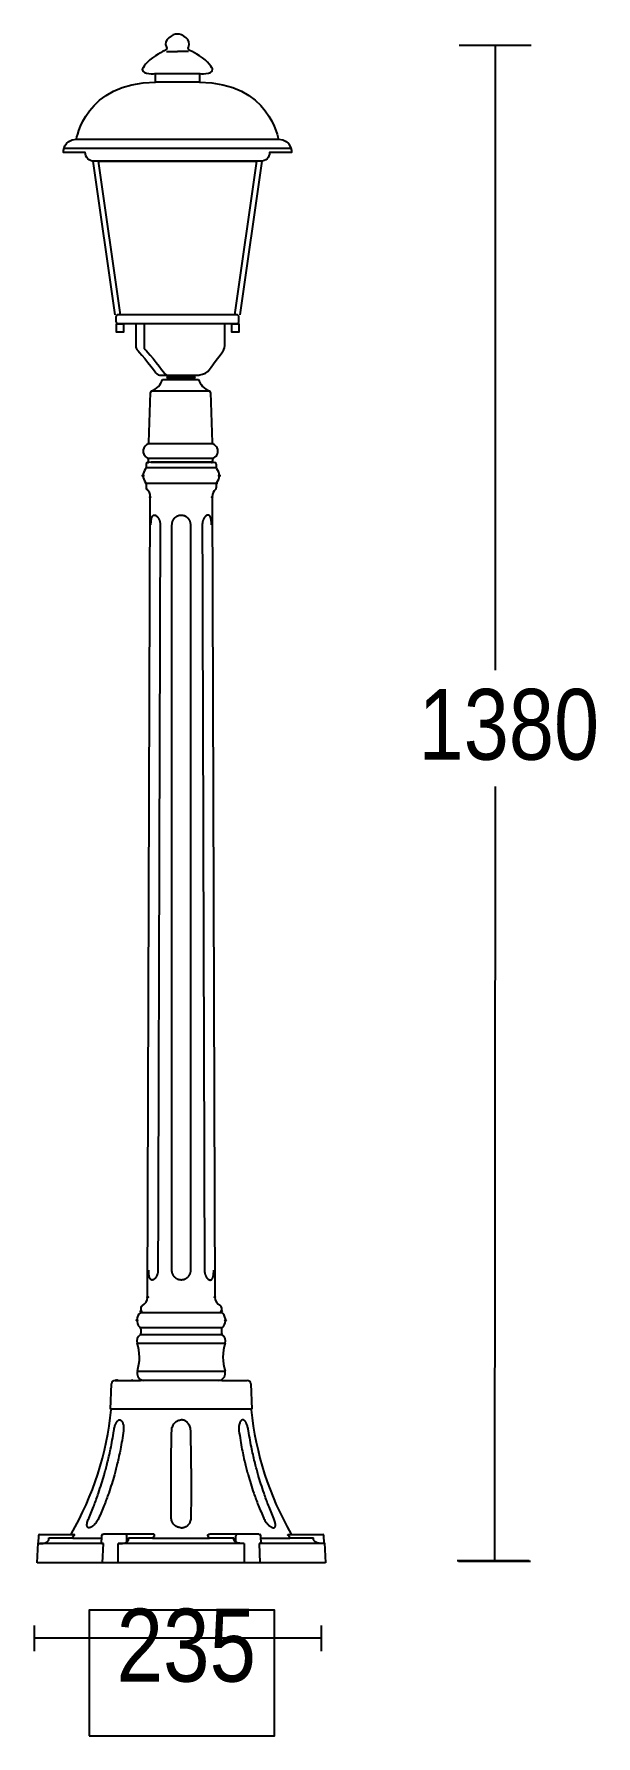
# Model space of a CAD drawing. Extents: x 1 to 127, y 0 to 382.
import ezdxf

# ---------------------------------------------------------------- set-up
doc = ezdxf.new("R2010")
doc.units = 0
doc.layers.add('LIVELLO_1', color=160, linetype='Continuous')
doc.styles.add('STD', font='txt')

# ---------------------------------------------------------------- blocks, each defined once
blk = doc.blocks.new('AI9-BLK1')
at = {"layer": 'LIVELLO_1', "color": 7}
for p, q in [((33.09, 188.52), (49.25, 188.52)), ((41.17, 188.52), (41.17, 48.16)), ((-32.61, 187.08), (-30.15, 187.08)), ((-27.68, 187.08), (-30.15, 187.08)), ((-55.76, 165.4), (-4.53, 165.4)), ((-52.81, 167.37), (-7.49, 167.37)), ((-44.14, 127.95), (-49.06, 162.44)), ((-11.23, 162.44), (-16.15, 127.95)), ((-33.49, 113.45), (-29.45, 113.45)), ((-26.1, 113.97), (-32.61, 113.97)), ((-26.26, 113.79), (-32.45, 113.79)), ((-30.57, 113.61), (-32.45, 113.79)), ((-30.57, 113.61), (-29.67, 113.61)), ((-29.67, 113.61), (-29.36, 113.61)), ((-29.45, 113.45), (-25.4, 113.45)), ((-29.36, 113.61), (-29.04, 113.61)), ((-29.04, 113.61), (-28.13, 113.61)), ((-28.13, 113.61), (-26.26, 113.79)), ((-36.54, 99.25), (-36.2, 110.47)), ((-29.45, 110.76), (-36.05, 110.76)), ((-22.84, 110.76), (-29.45, 110.76)), ((-22.7, 110.47), (-22.36, 99.25)), ((-29.45, 95.68), (-36.65, 95.68)), ((-29.45, 98.96), (-36.54, 98.96)), ((-22.35, 98.96), (-29.45, 98.96)), ((-22.25, 95.68), (-29.45, 95.68)), ((-37.19, 94.39), (-37.19, 93.6)), ((-21.42, 93.6), (-37.19, 93.6)), ((-36.04, 94.85), (-36.78, 94.79)), ((-36.65, 94.85), (-36.65, 95.41)), ((-36.14, 94.85), (-29.3, 94.85)), ((-22.56, 94.85), (-36.04, 94.85)), ((-29.3, 94.85), (-22.46, 94.85)), ((-22.56, 94.85), (-21.82, 94.79)), ((-22.25, 94.85), (-22.52, 94.85)), ((-22.25, 95.41), (-22.25, 94.85)), ((-21.42, 94.39), (-21.42, 93.6)), ((-37.19, 90.04), (-37.19, 89.06)), ((-21.42, 90.04), (-37.19, 90.04)), ((-21.42, 90.04), (-21.42, 89.06)), ((-36.84, -92.71), (-36.24, 87.08)), ((-22.36, 87.08), (-21.76, -92.71)), ((41.17, 21.97), (41.04, -152.09)), ((-38.33, -95.02), (-38.33, -95.91)), ((-20.27, -95.02), (-20.27, -95.91)), ((-20.14, -96.21), (-38.47, -96.21)), ((-39.18, -103.03), (-19.43, -103.03)), ((-20.08, -101.18), (-38.51, -101.18)), ((-20.14, -99.61), (-38.47, -99.61)), ((-38.33, -99.91), (-38.33, -100.84)), ((-20.27, -99.91), (-20.27, -100.84)), ((-39.14, -109.33), (-19.47, -109.33)), ((-45.14, -117.89), (-44.94, -112.21)), ((-44.13, -111.43), (-43.92, -111.43)), ((-43.92, -111.43), (-40.28, -111.43)), ((-40.28, -111.43), (-38.45, -111.43)), ((-20.15, -111.43), (-38.45, -111.43)), ((-20.15, -111.43), (-18.32, -111.43)), ((-18.32, -111.43), (-14.68, -111.43)), ((-14.68, -111.43), (-14.47, -111.43)), ((-13.67, -112.21), (-13.47, -117.89)), ((-29.3, -117.89), (-45.14, -117.89)), ((-13.47, -117.89), (-29.3, -117.89)), ((-61.67, -152.4), (-61.44, -147.94)), ((-61.33, -146.32), (-61.42, -147.94)), ((-61.06, -146.06), (-54.24, -146.06)), ((-46.77, -148.06), (-60.93, -148.06)), ((-59, -146.75), (-53.74, -146.75)), ((-54.24, -146.06), (-53.4, -146.06)), ((-53.65, -146.87), (-47.31, -146.87)), ((-47.2, -146.75), (-47.26, -147.76)), ((-47.18, -146.32), (-47.2, -146.75)), ((-46.97, -152.4), (-46.77, -148.06)), ((-35.73, -145.92), (-46.74, -145.92)), ((-29.3, -148.06), (-43.47, -148.06)), ((-43.47, -152.4), (-43.47, -148.06)), ((-41.59, -146.32), (-41.56, -147.76)), ((-41.1, -146.75), (-35.83, -146.75)), ((-35.64, -146.87), (-29.3, -146.87)), ((-29.3, -146.87), (-22.96, -146.87)), ((-15.14, -148.06), (-29.3, -148.06)), ((-11.86, -145.92), (-22.88, -145.92)), ((-22.77, -146.75), (-17.5, -146.75)), ((-17.05, -147.76), (-17.01, -146.32)), ((-15.14, -148.06), (-15.14, -152.4)), ((2.32, -148.06), (-11.83, -148.06)), ((-11.83, -148.06), (-11.64, -152.4)), ((-11.4, -146.75), (-11.43, -146.32)), ((-11.35, -147.76), (-11.4, -146.75)), ((-11.3, -146.87), (-4.95, -146.87)), ((-5.21, -146.06), (-4.36, -146.06)), ((-4.87, -146.75), (0.39, -146.75)), ((-4.36, -146.06), (2.46, -146.06)), ((2.81, -147.94), (2.73, -146.32)), ((2.83, -147.94), (3.07, -152.4)), ((-46.97, -152.4), (-61.67, -152.4)), ((-43.47, -152.4), (-46.97, -152.4)), ((-29.3, -152.4), (-43.47, -152.4)), ((-15.14, -152.4), (-29.3, -152.4)), ((-11.64, -152.4), (-15.14, -152.4)), ((3.07, -152.4), (-11.64, -152.4)), ((32.62, -151.88), (48.77, -151.88)), ((32.96, -152.05), (49.12, -152.05)), ((-62.33, -166.44), (-62.33, -172.22)), ((2.09, -166.44), (2.09, -172.22)), ((2.09, -169.33), (-62.33, -169.33))]:
    blk.add_line(p, q, dxfattribs=at)
for points in [[(-35.08, 182.15), (-25.22, 182.15), (-25.22, 180.18), (-35.08, 180.18)], [(-43.82, 125.94), (-42.26, 125.94), (-42.26, 124.03), (-43.82, 124.03)], [(-17.92, 125.94), (-16.36, 125.94), (-16.36, 124.03), (-17.92, 124.03)], [(-49.99, -191.29), (-8.39, -191.29), (-8.39, -163.06), (-49.99, -163.06)]]:
    blk.add_lwpolyline(points, close=True, dxfattribs=at)
blk.add_lwpolyline([(-42.96, 127.95), (-47.88, 162.44), (-12.41, 162.44), (-17.34, 127.95)], dxfattribs=at)
for centre, radius in [((-36.78, 94.79), 0.125), ((-36.25, 87), 0.124), ((-22.36, 87), 0.124), ((-21.76, -92.71), 0.126), ((-39.23, -97.91), 0.124), ((-38.33, -95.91), 0.125), ((-20.27, -95.91), 0.125), ((-19.37, -97.91), 0.125)]:
    blk.add_circle(centre, radius, dxfattribs=at)
for centre, major_axis, ratio in [((-37.87, 91.82), (0.006, -0.129), 0.978145), ((-22.46, 94.85), (0.125, 0), 0.971582), ((-20.74, 91.82), (0.004, -0.129), 0.964706), ((-37.18, 90.04), (0.124, 0), 0.950189), ((-21.42, 90.04), (0.124, 0), 0.949723), ((-36.84, -92.71), (0.001, -0.125), 0.964263), ((-43.92, -111.43), (0.125, 0), 0.94885), ((-43.63, -111.43), (0.125, 0), 0.942708), ((-43.58, -111.43), (0.123, 0), 0.962838), ((-40.29, -111.43), (0.124, 0), 0.949511)]:
    blk.add_ellipse(centre, major_axis=major_axis, ratio=ratio, dxfattribs=at)
for points, knots in [([(-25.22, 182.15), (-25.22, 182.15), (-22.26, 181.74), (-22.26, 183.13), (-22.26, 183.13), (-23.25, 185.1), (-25.22, 186.09), (-26.86, 187.26), (-28.01, 187.42), (-27.68, 188.06), (-26.8, 189.82), (-29.17, 191.02), (-30.15, 191.02), (-31.13, 191.02), (-33.49, 189.82), (-32.61, 188.06), (-32.3, 187.42), (-33.44, 187.26), (-35.08, 186.09), (-37.04, 185.1), (-38.03, 183.13), (-38.03, 183.13), (-38.03, 181.74), (-35.08, 182.15), (-35.08, 182.15)], [0, 0, 0, 0, 1, 1, 1, 2, 2, 2, 3, 3, 3, 4, 4, 4, 5, 5, 5, 6, 6, 6, 7, 7, 7, 8, 8, 8, 8]), ([(-25.22, 180.18), (-9.46, 180.18), (-7.49, 167.37), (-7.49, 167.37), (-4.53, 167.37), (-4.53, 164.41), (-4.53, 164.41), (-4.53, 164.41), (-9.46, 164.41), (-9.46, 164.41), (-9.46, 163.32), (-10.34, 162.44), (-11.43, 162.44), (-11.43, 162.44), (-48.87, 162.44), (-48.87, 162.44), (-49.96, 162.44), (-50.84, 163.32), (-50.84, 164.41), (-50.84, 164.41), (-55.76, 164.41), (-55.76, 164.41), (-55.76, 164.41), (-55.76, 167.37), (-52.81, 167.37), (-52.81, 167.37), (-50.84, 180.18), (-35.08, 180.18)], [0, 0, 0, 0, 1, 1, 1, 2, 2, 2, 3, 3, 3, 4, 4, 4, 5, 5, 5, 6, 6, 6, 7, 7, 7, 8, 8, 8, 9, 9, 9, 9]), ([(-43.45, 127.95), (-43.45, 127.95), (-16.85, 127.95), (-16.85, 127.95), (-16.57, 127.95), (-16.36, 127.73), (-16.36, 127.46), (-16.36, 127.46), (-16.36, 126.47), (-16.36, 126.47), (-16.36, 126.2), (-16.57, 125.98), (-16.85, 125.98), (-16.85, 125.98), (-43.45, 125.98), (-43.45, 125.98), (-43.72, 125.98), (-43.95, 126.2), (-43.95, 126.47), (-43.95, 126.47), (-43.95, 127.46), (-43.95, 127.46), (-43.95, 127.73), (-43.72, 127.95), (-43.45, 127.95)], [0, 0, 0, 0, 1, 1, 1, 2, 2, 2, 3, 3, 3, 4, 4, 4, 5, 5, 5, 6, 6, 6, 7, 7, 7, 8, 8, 8, 8]), ([(-39.5, 125.67), (-39.5, 125.67), (-39.5, 120.77), (-39.5, 120.77), (-39.5, 120.77), (-39.5, 120.24), (-38.97, 119.84), (-38.44, 119.44), (-35, 114.94), (-35, 114.94), (-35, 114.94), (-34.6, 114.41), (-34.2, 114.41), (-34.2, 114.41), (-25.33, 114.41), (-25.33, 114.41), (-25.33, 114.41), (-23.88, 114.68), (-23.34, 115.21), (-22.81, 115.74), (-19.9, 119.84), (-19.9, 119.84), (-19.9, 119.84), (-19.5, 120.37), (-19.5, 121.03), (-19.5, 121.03), (-19.5, 125.8), (-19.5, 125.8)], [0, 0, 0, 0, 1, 1, 1, 2, 2, 2, 3, 3, 3, 4, 4, 4, 5, 5, 5, 6, 6, 6, 7, 7, 7, 8, 8, 8, 9, 9, 9, 9]), ([(-37.65, 125.67), (-37.65, 125.67), (-37.65, 120.77), (-37.65, 120.77), (-37.65, 120.77), (-37.65, 120.24), (-37.12, 119.84), (-36.59, 119.44), (-33.15, 114.94), (-33.15, 114.94), (-33.15, 114.94), (-32.88, 114.41), (-32.35, 114.41), (-32.35, 114.41), (-25.33, 114.41), (-25.33, 114.41), (-25.33, 114.41), (-23.88, 114.68), (-23.34, 115.21), (-22.81, 115.74), (-19.9, 119.84), (-19.9, 119.84), (-19.9, 119.84), (-19.5, 120.37), (-19.5, 121.03), (-19.5, 121.03), (-19.5, 125.8), (-19.5, 125.8)], [0, 0, 0, 0, 1, 1, 1, 2, 2, 2, 3, 3, 3, 4, 4, 4, 5, 5, 5, 6, 6, 6, 7, 7, 7, 8, 8, 8, 9, 9, 9, 9]), ([(-29.67, 113.61), (-29.67, 113.61), (-29.67, 113.61), (-29.67, 113.61), (-29.67, 113.61), (-29.67, 113.61), (-29.67, 113.61), (-29.67, 113.61), (-29.67, 113.62), (-29.67, 113.62), (-29.67, 113.62), (-29.67, 113.62), (-29.67, 113.61)], [0, 0, 0, 0, 1, 1, 1, 2, 2, 2, 3, 3, 3, 4, 4, 4, 4]), ([(-29.35, 113.61), (-29.35, 113.61), (-29.35, 113.61), (-29.36, 113.61), (-29.36, 113.61), (-29.36, 113.61), (-29.36, 113.61), (-29.36, 113.61), (-29.36, 113.62), (-29.36, 113.62), (-29.35, 113.62), (-29.35, 113.62), (-29.35, 113.61)], [0, 0, 0, 0, 1, 1, 1, 2, 2, 2, 3, 3, 3, 4, 4, 4, 4]), ([(-36.79, 98.88), (-37.65, 98.53), (-38.07, 97.53), (-37.72, 96.66), (-37.55, 96.27), (-37.26, 95.96), (-36.88, 95.77)], [0, 0, 0, 0, 1, 1, 1, 2, 2, 2, 2]), ([(-22.02, 95.77), (-21.17, 96.18), (-20.81, 97.2), (-21.22, 98.04), (-21.4, 98.42), (-21.72, 98.72), (-22.11, 98.88)], [0, 0, 0, 0, 1, 1, 1, 2, 2, 2, 2]), ([(-36.1, 80.76), (-36.1, 80.84), (-36.09, 80.93), (-36.09, 81.01), (-36.09, 81.09), (-36.09, 81.16), (-36.08, 81.23), (-36.08, 81.29), (-36.08, 81.34), (-36.08, 81.41), (-36.07, 81.46), (-36.07, 81.52), (-36.06, 81.57), (-36.06, 81.61), (-36.05, 81.64), (-36.05, 81.69), (-36.04, 81.72), (-36.04, 81.76), (-36.04, 81.8), (-36.03, 81.83), (-36.02, 81.87), (-36.02, 81.9), (-36.01, 81.94), (-36, 81.98), (-36, 82.02), (-35.99, 82.05), (-35.98, 82.09), (-35.98, 82.13), (-35.97, 82.16), (-35.96, 82.19), (-35.95, 82.23), (-35.94, 82.25), (-35.94, 82.29), (-35.93, 82.32), (-35.92, 82.36), (-35.91, 82.38), (-35.9, 82.41), (-35.89, 82.44), (-35.88, 82.47), (-35.87, 82.49), (-35.86, 82.52), (-35.85, 82.55), (-35.83, 82.57), (-35.83, 82.6), (-35.81, 82.61), (-35.81, 82.63), (-35.79, 82.66), (-35.78, 82.68), (-35.76, 82.7), (-35.75, 82.71), (-35.74, 82.73), (-35.73, 82.75), (-35.71, 82.77), (-35.7, 82.79), (-35.69, 82.8), (-35.68, 82.81), (-35.66, 82.82), (-35.64, 82.84), (-35.64, 82.85), (-35.62, 82.86), (-35.61, 82.87), (-35.59, 82.89), (-35.58, 82.89), (-35.56, 82.9), (-35.54, 82.91), (-35.53, 82.92), (-35.52, 82.92), (-35.5, 82.93), (-35.49, 82.94), (-35.47, 82.94), (-35.45, 82.95), (-35.44, 82.95), (-35.42, 82.95), (-35.41, 82.96), (-35.39, 82.96), (-35.37, 82.96), (-35.35, 82.96), (-35.33, 82.96), (-35.32, 82.96), (-35.31, 82.96), (-35.29, 82.96), (-35.27, 82.96), (-35.25, 82.96), (-35.24, 82.96), (-35.22, 82.95), (-35.2, 82.95), (-35.18, 82.95), (-35.17, 82.94), (-35.15, 82.94), (-35.13, 82.93), (-35.12, 82.92), (-35.09, 82.92), (-35.08, 82.91), (-35.06, 82.9), (-35.04, 82.89), (-35.02, 82.88), (-35, 82.87), (-34.98, 82.86), (-34.97, 82.85), (-34.95, 82.84), (-34.92, 82.82), (-34.91, 82.81), (-34.89, 82.8), (-34.87, 82.79), (-34.85, 82.77), (-34.83, 82.75), (-34.81, 82.73), (-34.79, 82.71), (-34.77, 82.7), (-34.75, 82.68), (-34.73, 82.66), (-34.7, 82.63), (-34.69, 82.62), (-34.67, 82.6), (-34.65, 82.57), (-34.62, 82.55), (-34.6, 82.52), (-34.58, 82.49), (-34.56, 82.47), (-34.54, 82.44), (-34.52, 82.41), (-34.5, 82.39), (-34.48, 82.36), (-34.46, 82.33), (-34.44, 82.3), (-34.42, 82.26), (-34.41, 82.23), (-34.38, 82.19), (-34.37, 82.16), (-34.35, 82.13), (-34.33, 82.09), (-34.31, 82.06), (-34.3, 82.02), (-34.28, 81.99), (-34.26, 81.94), (-34.24, 81.91), (-34.23, 81.88), (-34.22, 81.84), (-34.21, 81.8), (-34.19, 81.76), (-34.18, 81.72), (-34.17, 81.69), (-34.15, 81.64), (-34.14, 81.61), (-34.13, 81.57), (-34.12, 81.52), (-34.11, 81.46), (-34.09, 81.41), (-34.08, 81.34), (-34.07, 81.29), (-34.06, 81.23), (-34.05, 81.16), (-34.04, 81.09), (-34.04, 81.01), (-34.03, 80.93), (-34.03, 80.85), (-34.03, 80.76)], [0, 0, 0, 0, 1, 1, 1, 2, 2, 2, 3, 3, 3, 4, 4, 4, 5, 5, 5, 6, 6, 6, 7, 7, 7, 8, 8, 8, 9, 9, 9, 10, 10, 10, 11, 11, 11, 12, 12, 12, 13, 13, 13, 14, 14, 14, 15, 15, 15, 16, 16, 16, 17, 17, 17, 18, 18, 18, 19, 19, 19, 20, 20, 20, 21, 21, 21, 22, 22, 22, 23, 23, 23, 24, 24, 24, 25, 25, 25, 26, 26, 26, 27, 27, 27, 28, 28, 28, 29, 29, 29, 30, 30, 30, 31, 31, 31, 32, 32, 32, 33, 33, 33, 34, 34, 34, 35, 35, 35, 36, 36, 36, 37, 37, 37, 38, 38, 38, 39, 39, 39, 40, 40, 40, 41, 41, 41, 42, 42, 42, 43, 43, 43, 44, 44, 44, 45, 45, 45, 46, 46, 46, 47, 47, 47, 48, 48, 48, 49, 49, 49, 50, 50, 50, 51, 51, 51, 52, 52, 52, 52]), ([(-34.03, 80.76), (-34.11, 52.86), (-34.19, 24.96), (-34.28, -2.95), (-34.36, -30.86), (-34.44, -58.76), (-34.53, -86.67)], [0, 0, 0, 0, 1, 1, 1, 2, 2, 2, 2]), ([(-31.38, -86.67), (-31.38, -58.76), (-31.38, -30.86), (-31.37, -2.95), (-31.37, 24.96), (-31.37, 52.86), (-31.37, 80.76)], [0, 0, 0, 0, 1, 1, 1, 2, 2, 2, 2]), ([(-31.37, 80.76), (-31.37, 80.84), (-31.37, 80.92), (-31.36, 80.99), (-31.35, 81.07), (-31.34, 81.13), (-31.33, 81.21), (-31.32, 81.26), (-31.31, 81.31), (-31.29, 81.37), (-31.28, 81.42), (-31.26, 81.47), (-31.25, 81.52), (-31.23, 81.56), (-31.22, 81.59), (-31.21, 81.63), (-31.19, 81.67), (-31.18, 81.7), (-31.16, 81.74), (-31.14, 81.77), (-31.13, 81.81), (-31.11, 81.85), (-31.09, 81.88), (-31.07, 81.91), (-31.05, 81.95), (-31.03, 81.99), (-31.01, 82.02), (-30.98, 82.05), (-30.96, 82.09), (-30.94, 82.12), (-30.92, 82.15), (-30.89, 82.18), (-30.86, 82.22), (-30.85, 82.24), (-30.81, 82.28), (-30.79, 82.3), (-30.76, 82.33), (-30.73, 82.36), (-30.7, 82.39), (-30.68, 82.42), (-30.65, 82.44), (-30.62, 82.47), (-30.59, 82.49), (-30.56, 82.52), (-30.54, 82.54), (-30.5, 82.56), (-30.47, 82.59), (-30.44, 82.61), (-30.41, 82.63), (-30.38, 82.65), (-30.35, 82.67), (-30.32, 82.69), (-30.29, 82.7), (-30.26, 82.72), (-30.23, 82.74), (-30.2, 82.75), (-30.17, 82.77), (-30.14, 82.79), (-30.11, 82.79), (-30.08, 82.81), (-30.05, 82.82), (-30.02, 82.83), (-29.99, 82.84), (-29.96, 82.85), (-29.94, 82.86), (-29.91, 82.87), (-29.88, 82.88), (-29.84, 82.89), (-29.8, 82.9), (-29.76, 82.91), (-29.72, 82.92), (-29.68, 82.93), (-29.63, 82.94), (-29.58, 82.95), (-29.53, 82.95), (-29.48, 82.96), (-29.41, 82.96), (-29.36, 82.96), (-29.3, 82.96)], [0, 0, 0, 0, 1, 1, 1, 2, 2, 2, 3, 3, 3, 4, 4, 4, 5, 5, 5, 6, 6, 6, 7, 7, 7, 8, 8, 8, 9, 9, 9, 10, 10, 10, 11, 11, 11, 12, 12, 12, 13, 13, 13, 14, 14, 14, 15, 15, 15, 16, 16, 16, 17, 17, 17, 18, 18, 18, 19, 19, 19, 20, 20, 20, 21, 21, 21, 22, 22, 22, 23, 23, 23, 24, 24, 24, 25, 25, 25, 26, 26, 26, 26]), ([(-29.3, 82.96), (-29.25, 82.96), (-29.19, 82.96), (-29.13, 82.96), (-29.07, 82.95), (-29.03, 82.95), (-28.97, 82.94), (-28.93, 82.93), (-28.89, 82.92), (-28.85, 82.91), (-28.81, 82.9), (-28.77, 82.89), (-28.73, 82.88), (-28.7, 82.87), (-28.67, 82.86), (-28.64, 82.85), (-28.61, 82.84), (-28.58, 82.83), (-28.56, 82.82), (-28.53, 82.81), (-28.5, 82.79), (-28.47, 82.79), (-28.43, 82.77), (-28.41, 82.76), (-28.38, 82.74), (-28.34, 82.72), (-28.31, 82.7), (-28.28, 82.69), (-28.25, 82.67), (-28.22, 82.65), (-28.19, 82.63), (-28.16, 82.61), (-28.13, 82.59), (-28.1, 82.56), (-28.07, 82.54), (-28.05, 82.52), (-28.02, 82.49), (-27.98, 82.47), (-27.95, 82.44), (-27.93, 82.42), (-27.9, 82.39), (-27.87, 82.36), (-27.84, 82.33), (-27.81, 82.31), (-27.79, 82.28), (-27.77, 82.24), (-27.74, 82.22), (-27.72, 82.19), (-27.69, 82.15), (-27.67, 82.12), (-27.64, 82.09), (-27.62, 82.05), (-27.59, 82.02), (-27.58, 81.99), (-27.56, 81.95), (-27.53, 81.92), (-27.52, 81.88), (-27.5, 81.85), (-27.48, 81.81), (-27.46, 81.77), (-27.44, 81.74), (-27.43, 81.7), (-27.41, 81.67), (-27.4, 81.63), (-27.38, 81.6), (-27.37, 81.56), (-27.36, 81.52), (-27.34, 81.47), (-27.32, 81.42), (-27.31, 81.37), (-27.3, 81.31), (-27.29, 81.26), (-27.28, 81.21), (-27.26, 81.13), (-27.25, 81.07), (-27.25, 80.99), (-27.23, 80.92), (-27.23, 80.84), (-27.23, 80.76)], [0, 0, 0, 0, 1, 1, 1, 2, 2, 2, 3, 3, 3, 4, 4, 4, 5, 5, 5, 6, 6, 6, 7, 7, 7, 8, 8, 8, 9, 9, 9, 10, 10, 10, 11, 11, 11, 12, 12, 12, 13, 13, 13, 14, 14, 14, 15, 15, 15, 16, 16, 16, 17, 17, 17, 18, 18, 18, 19, 19, 19, 20, 20, 20, 21, 21, 21, 22, 22, 22, 23, 23, 23, 24, 24, 24, 25, 25, 25, 26, 26, 26, 26]), ([(-27.23, 80.76), (-27.23, 52.86), (-27.23, 24.96), (-27.23, -2.95), (-27.23, -30.86), (-27.23, -58.76), (-27.23, -86.67)], [0, 0, 0, 0, 1, 1, 1, 2, 2, 2, 2]), ([(-22.51, 80.76), (-22.51, 80.84), (-22.51, 80.93), (-22.51, 81.01), (-22.51, 81.09), (-22.51, 81.16), (-22.52, 81.23), (-22.52, 81.29), (-22.53, 81.34), (-22.53, 81.41), (-22.54, 81.46), (-22.54, 81.52), (-22.54, 81.57), (-22.55, 81.61), (-22.55, 81.64), (-22.56, 81.69), (-22.56, 81.72), (-22.57, 81.76), (-22.57, 81.8), (-22.58, 81.83), (-22.58, 81.87), (-22.59, 81.9), (-22.59, 81.94), (-22.6, 81.98), (-22.61, 82.02), (-22.61, 82.05), (-22.62, 82.09), (-22.63, 82.13), (-22.64, 82.16), (-22.64, 82.19), (-22.65, 82.23), (-22.66, 82.26), (-22.67, 82.29), (-22.68, 82.32), (-22.69, 82.36), (-22.7, 82.38), (-22.71, 82.41), (-22.71, 82.44), (-22.73, 82.47), (-22.73, 82.49), (-22.75, 82.52), (-22.76, 82.55), (-22.77, 82.57), (-22.78, 82.6), (-22.79, 82.61), (-22.8, 82.63), (-22.81, 82.66), (-22.83, 82.68), (-22.84, 82.7), (-22.85, 82.71), (-22.87, 82.73), (-22.88, 82.75), (-22.89, 82.77), (-22.9, 82.79), (-22.92, 82.8), (-22.93, 82.81), (-22.94, 82.82), (-22.96, 82.84), (-22.97, 82.85), (-22.98, 82.86), (-23, 82.87), (-23.01, 82.89), (-23.03, 82.89), (-23.04, 82.9), (-23.06, 82.91), (-23.07, 82.92), (-23.09, 82.92), (-23.1, 82.93), (-23.12, 82.94), (-23.13, 82.94), (-23.15, 82.95), (-23.17, 82.95), (-23.18, 82.95), (-23.2, 82.96), (-23.21, 82.96), (-23.23, 82.96), (-23.25, 82.96), (-23.26, 82.96), (-23.28, 82.96), (-23.3, 82.96), (-23.32, 82.96), (-23.33, 82.96), (-23.35, 82.96), (-23.36, 82.96), (-23.38, 82.95), (-23.4, 82.95), (-23.42, 82.95), (-23.44, 82.94), (-23.46, 82.94), (-23.47, 82.93), (-23.49, 82.92), (-23.51, 82.92), (-23.53, 82.91), (-23.55, 82.9), (-23.57, 82.89), (-23.59, 82.88), (-23.6, 82.87), (-23.62, 82.86), (-23.64, 82.85), (-23.67, 82.84), (-23.68, 82.82), (-23.7, 82.81), (-23.72, 82.8), (-23.74, 82.79), (-23.76, 82.77), (-23.78, 82.75), (-23.8, 82.73), (-23.82, 82.71), (-23.84, 82.7), (-23.86, 82.68), (-23.88, 82.66), (-23.9, 82.63), (-23.92, 82.62), (-23.94, 82.6), (-23.96, 82.57), (-23.98, 82.55), (-24.01, 82.52), (-24.02, 82.49), (-24.05, 82.47), (-24.07, 82.44), (-24.08, 82.41), (-24.11, 82.38), (-24.12, 82.36), (-24.15, 82.32), (-24.16, 82.29), (-24.19, 82.26), (-24.2, 82.23), (-24.22, 82.19), (-24.24, 82.16), (-24.26, 82.13), (-24.28, 82.09), (-24.29, 82.05), (-24.31, 82.02), (-24.33, 81.98), (-24.34, 81.94), (-24.36, 81.9), (-24.38, 81.87), (-24.39, 81.83), (-24.4, 81.8), (-24.41, 81.76), (-24.43, 81.72), (-24.44, 81.69), (-24.45, 81.64), (-24.46, 81.61), (-24.48, 81.57), (-24.49, 81.52), (-24.5, 81.46), (-24.51, 81.41), (-24.52, 81.34), (-24.53, 81.29), (-24.55, 81.23), (-24.55, 81.16), (-24.56, 81.09), (-24.57, 81.01), (-24.58, 80.93), (-24.58, 80.85), (-24.58, 80.76)], [0, 0, 0, 0, 1, 1, 1, 2, 2, 2, 3, 3, 3, 4, 4, 4, 5, 5, 5, 6, 6, 6, 7, 7, 7, 8, 8, 8, 9, 9, 9, 10, 10, 10, 11, 11, 11, 12, 12, 12, 13, 13, 13, 14, 14, 14, 15, 15, 15, 16, 16, 16, 17, 17, 17, 18, 18, 18, 19, 19, 19, 20, 20, 20, 21, 21, 21, 22, 22, 22, 23, 23, 23, 24, 24, 24, 25, 25, 25, 26, 26, 26, 27, 27, 27, 28, 28, 28, 29, 29, 29, 30, 30, 30, 31, 31, 31, 32, 32, 32, 33, 33, 33, 34, 34, 34, 35, 35, 35, 36, 36, 36, 37, 37, 37, 38, 38, 38, 39, 39, 39, 40, 40, 40, 41, 41, 41, 42, 42, 42, 43, 43, 43, 44, 44, 44, 45, 45, 45, 46, 46, 46, 47, 47, 47, 48, 48, 48, 49, 49, 49, 50, 50, 50, 51, 51, 51, 52, 52, 52, 52]), ([(-24.58, 80.76), (-24.5, 52.86), (-24.41, 24.96), (-24.33, -2.95), (-24.24, -30.86), (-24.16, -58.76), (-24.08, -86.67)], [0, 0, 0, 0, 1, 1, 1, 2, 2, 2, 2]), ([(-34.53, -86.67), (-34.53, -86.75), (-34.53, -86.83), (-34.53, -86.91), (-34.54, -86.99), (-34.55, -87.06), (-34.56, -87.14), (-34.57, -87.19), (-34.58, -87.25), (-34.6, -87.31), (-34.6, -87.36), (-34.62, -87.42), (-34.63, -87.47), (-34.64, -87.51), (-34.66, -87.55), (-34.67, -87.59), (-34.68, -87.63), (-34.69, -87.66), (-34.7, -87.7), (-34.72, -87.74), (-34.73, -87.78), (-34.75, -87.81), (-34.76, -87.85), (-34.78, -87.89), (-34.79, -87.93), (-34.81, -87.96), (-34.83, -87.99), (-34.85, -88.03), (-34.87, -88.06), (-34.88, -88.1), (-34.9, -88.13), (-34.92, -88.16), (-34.94, -88.19), (-34.95, -88.22), (-34.98, -88.25), (-34.99, -88.28), (-35.02, -88.31), (-35.03, -88.34), (-35.05, -88.36), (-35.07, -88.38), (-35.09, -88.41), (-35.11, -88.44), (-35.13, -88.46), (-35.15, -88.48), (-35.17, -88.51), (-35.19, -88.52), (-35.21, -88.55), (-35.23, -88.57), (-35.25, -88.59), (-35.27, -88.61), (-35.29, -88.62), (-35.31, -88.64), (-35.33, -88.66), (-35.35, -88.68), (-35.37, -88.69), (-35.38, -88.7), (-35.41, -88.71), (-35.42, -88.73), (-35.45, -88.74), (-35.46, -88.75), (-35.49, -88.76), (-35.5, -88.77), (-35.52, -88.79), (-35.54, -88.8), (-35.56, -88.81), (-35.58, -88.81), (-35.6, -88.82), (-35.61, -88.83), (-35.63, -88.84), (-35.65, -88.84), (-35.67, -88.84), (-35.68, -88.85), (-35.71, -88.85), (-35.72, -88.86), (-35.74, -88.86), (-35.76, -88.87), (-35.78, -88.87), (-35.79, -88.87), (-35.81, -88.87), (-35.81, -88.87), (-35.86, -88.87), (-35.86, -88.87), (-35.87, -88.87), (-35.89, -88.87), (-35.91, -88.86), (-35.93, -88.86), (-35.94, -88.85), (-35.96, -88.85), (-35.97, -88.84), (-35.99, -88.84), (-36, -88.83), (-36.02, -88.82), (-36.04, -88.81), (-36.05, -88.81), (-36.07, -88.8), (-36.08, -88.79), (-36.1, -88.78), (-36.11, -88.76), (-36.13, -88.75), (-36.14, -88.74), (-36.16, -88.73), (-36.17, -88.72), (-36.18, -88.71), (-36.2, -88.69), (-36.21, -88.68), (-36.22, -88.66), (-36.23, -88.64), (-36.25, -88.62), (-36.26, -88.61), (-36.28, -88.58), (-36.29, -88.56), (-36.29, -88.55), (-36.31, -88.52), (-36.32, -88.5), (-36.33, -88.48), (-36.35, -88.45), (-36.36, -88.43), (-36.37, -88.41), (-36.38, -88.38), (-36.39, -88.35), (-36.4, -88.32), (-36.41, -88.29), (-36.42, -88.26), (-36.43, -88.23), (-36.44, -88.2), (-36.45, -88.17), (-36.46, -88.14), (-36.47, -88.11), (-36.48, -88.07), (-36.48, -88.04), (-36.49, -88), (-36.5, -87.97), (-36.5, -87.93), (-36.51, -87.89), (-36.52, -87.85), (-36.52, -87.81), (-36.52, -87.78), (-36.54, -87.75), (-36.54, -87.71), (-36.54, -87.67), (-36.55, -87.63), (-36.56, -87.6), (-36.56, -87.56), (-36.56, -87.52), (-36.56, -87.48), (-36.57, -87.43), (-36.58, -87.37), (-36.58, -87.32), (-36.58, -87.26), (-36.59, -87.2), (-36.59, -87.15), (-36.59, -87.07), (-36.6, -86.99), (-36.6, -86.91), (-36.6, -86.91), (-36.6, -86.67), (-36.6, -86.67)], [0, 0, 0, 0, 1, 1, 1, 2, 2, 2, 3, 3, 3, 4, 4, 4, 5, 5, 5, 6, 6, 6, 7, 7, 7, 8, 8, 8, 9, 9, 9, 10, 10, 10, 11, 11, 11, 12, 12, 12, 13, 13, 13, 14, 14, 14, 15, 15, 15, 16, 16, 16, 17, 17, 17, 18, 18, 18, 19, 19, 19, 20, 20, 20, 21, 21, 21, 22, 22, 22, 23, 23, 23, 24, 24, 24, 25, 25, 25, 26, 26, 26, 27, 27, 27, 28, 28, 28, 29, 29, 29, 30, 30, 30, 31, 31, 31, 32, 32, 32, 33, 33, 33, 34, 34, 34, 35, 35, 35, 36, 36, 36, 37, 37, 37, 38, 38, 38, 39, 39, 39, 40, 40, 40, 41, 41, 41, 42, 42, 42, 43, 43, 43, 44, 44, 44, 45, 45, 45, 46, 46, 46, 47, 47, 47, 48, 48, 48, 49, 49, 49, 50, 50, 50, 51, 51, 51, 52, 52, 52, 52]), ([(-29.3, -88.87), (-29.36, -88.87), (-29.43, -88.87), (-29.49, -88.86), (-29.55, -88.85), (-29.6, -88.84), (-29.66, -88.84), (-29.7, -88.83), (-29.74, -88.82), (-29.79, -88.81), (-29.84, -88.8), (-29.88, -88.78), (-29.92, -88.76), (-29.95, -88.76), (-29.98, -88.75), (-30.01, -88.74), (-30.05, -88.73), (-30.08, -88.71), (-30.11, -88.7), (-30.14, -88.68), (-30.17, -88.67), (-30.2, -88.65), (-30.23, -88.64), (-30.27, -88.62), (-30.3, -88.6), (-30.33, -88.58), (-30.37, -88.56), (-30.4, -88.54), (-30.43, -88.52), (-30.46, -88.5), (-30.49, -88.47), (-30.53, -88.45), (-30.56, -88.43), (-30.59, -88.4), (-30.62, -88.37), (-30.65, -88.35), (-30.68, -88.31), (-30.71, -88.29), (-30.74, -88.26), (-30.77, -88.23), (-30.8, -88.2), (-30.83, -88.17), (-30.86, -88.13), (-30.89, -88.1), (-30.91, -88.07), (-30.94, -88.03), (-30.96, -87.99), (-30.99, -87.96), (-31.01, -87.93), (-31.04, -87.89), (-31.06, -87.85), (-31.08, -87.81), (-31.1, -87.78), (-31.12, -87.74), (-31.14, -87.7), (-31.16, -87.66), (-31.18, -87.63), (-31.19, -87.59), (-31.21, -87.55), (-31.23, -87.51), (-31.24, -87.47), (-31.26, -87.42), (-31.27, -87.36), (-31.29, -87.31), (-31.31, -87.25), (-31.32, -87.2), (-31.33, -87.14), (-31.35, -87.06), (-31.36, -86.99), (-31.37, -86.91), (-31.37, -86.83), (-31.38, -86.75), (-31.38, -86.67)], [0, 0, 0, 0, 1, 1, 1, 2, 2, 2, 3, 3, 3, 4, 4, 4, 5, 5, 5, 6, 6, 6, 7, 7, 7, 8, 8, 8, 9, 9, 9, 10, 10, 10, 11, 11, 11, 12, 12, 12, 13, 13, 13, 14, 14, 14, 15, 15, 15, 16, 16, 16, 17, 17, 17, 18, 18, 18, 19, 19, 19, 20, 20, 20, 21, 21, 21, 22, 22, 22, 23, 23, 23, 24, 24, 24, 24]), ([(-27.23, -86.67), (-27.23, -86.75), (-27.23, -86.83), (-27.23, -86.91), (-27.25, -86.99), (-27.25, -87.07), (-27.27, -87.14), (-27.29, -87.2), (-27.3, -87.25), (-27.32, -87.31), (-27.33, -87.36), (-27.35, -87.42), (-27.37, -87.47), (-27.38, -87.51), (-27.4, -87.55), (-27.42, -87.59), (-27.43, -87.63), (-27.45, -87.66), (-27.46, -87.7), (-27.49, -87.74), (-27.5, -87.78), (-27.52, -87.81), (-27.55, -87.85), (-27.57, -87.89), (-27.59, -87.93), (-27.62, -87.96), (-27.64, -87.99), (-27.67, -88.03), (-27.69, -88.07), (-27.72, -88.1), (-27.75, -88.13), (-27.78, -88.17), (-27.8, -88.2), (-27.83, -88.23), (-27.86, -88.26), (-27.89, -88.29), (-27.92, -88.32), (-27.95, -88.35), (-27.98, -88.38), (-28.02, -88.4), (-28.05, -88.43), (-28.08, -88.45), (-28.12, -88.47), (-28.14, -88.5), (-28.17, -88.52), (-28.21, -88.55), (-28.24, -88.56), (-28.28, -88.58), (-28.31, -88.6), (-28.34, -88.62), (-28.37, -88.64), (-28.41, -88.65), (-28.43, -88.67), (-28.47, -88.69), (-28.5, -88.7), (-28.53, -88.71), (-28.56, -88.73), (-28.59, -88.74), (-28.63, -88.75), (-28.65, -88.76), (-28.68, -88.76), (-28.73, -88.78), (-28.77, -88.8), (-28.81, -88.81), (-28.86, -88.82), (-28.9, -88.83), (-28.94, -88.84), (-29, -88.84), (-29.05, -88.85), (-29.11, -88.86), (-29.18, -88.87), (-29.24, -88.87), (-29.3, -88.87)], [0, 0, 0, 0, 1, 1, 1, 2, 2, 2, 3, 3, 3, 4, 4, 4, 5, 5, 5, 6, 6, 6, 7, 7, 7, 8, 8, 8, 9, 9, 9, 10, 10, 10, 11, 11, 11, 12, 12, 12, 13, 13, 13, 14, 14, 14, 15, 15, 15, 16, 16, 16, 17, 17, 17, 18, 18, 18, 19, 19, 19, 20, 20, 20, 21, 21, 21, 22, 22, 22, 23, 23, 23, 24, 24, 24, 24]), ([(-24.08, -86.67), (-24.08, -86.75), (-24.08, -86.83), (-24.07, -86.91), (-24.06, -86.99), (-24.05, -87.06), (-24.04, -87.14), (-24.03, -87.19), (-24.02, -87.25), (-24.01, -87.31), (-24, -87.36), (-23.98, -87.42), (-23.97, -87.47), (-23.96, -87.51), (-23.95, -87.55), (-23.94, -87.59), (-23.93, -87.63), (-23.91, -87.66), (-23.9, -87.7), (-23.89, -87.74), (-23.87, -87.78), (-23.86, -87.81), (-23.84, -87.85), (-23.82, -87.89), (-23.81, -87.93), (-23.79, -87.96), (-23.78, -87.99), (-23.76, -88.03), (-23.74, -88.06), (-23.72, -88.09), (-23.71, -88.13), (-23.69, -88.16), (-23.67, -88.19), (-23.65, -88.22), (-23.63, -88.24), (-23.61, -88.28), (-23.6, -88.31), (-23.57, -88.33), (-23.55, -88.36), (-23.53, -88.38), (-23.52, -88.41), (-23.49, -88.44), (-23.47, -88.46), (-23.46, -88.48), (-23.44, -88.5), (-23.42, -88.52), (-23.39, -88.55), (-23.38, -88.56), (-23.36, -88.58), (-23.34, -88.6), (-23.32, -88.62), (-23.3, -88.64), (-23.28, -88.65), (-23.26, -88.67), (-23.23, -88.69), (-23.22, -88.7), (-23.2, -88.71), (-23.18, -88.73), (-23.16, -88.74), (-23.14, -88.75), (-23.12, -88.76), (-23.1, -88.77), (-23.09, -88.79), (-23.07, -88.8), (-23.05, -88.81), (-23.03, -88.81), (-23.01, -88.82), (-22.99, -88.83), (-22.98, -88.84), (-22.96, -88.84), (-22.94, -88.84), (-22.92, -88.85), (-22.9, -88.85), (-22.88, -88.86), (-22.87, -88.86), (-22.85, -88.87), (-22.83, -88.87), (-22.81, -88.87), (-22.8, -88.87), (-22.8, -88.87), (-22.75, -88.87), (-22.75, -88.87), (-22.73, -88.87), (-22.71, -88.87), (-22.69, -88.86), (-22.68, -88.86), (-22.66, -88.85), (-22.64, -88.85), (-22.63, -88.84), (-22.61, -88.84), (-22.6, -88.83), (-22.58, -88.82), (-22.57, -88.82), (-22.55, -88.81), (-22.54, -88.8), (-22.52, -88.79), (-22.51, -88.78), (-22.49, -88.76), (-22.48, -88.75), (-22.46, -88.74), (-22.45, -88.73), (-22.44, -88.72), (-22.42, -88.71), (-22.41, -88.69), (-22.4, -88.68), (-22.39, -88.66), (-22.37, -88.64), (-22.35, -88.62), (-22.34, -88.61), (-22.33, -88.58), (-22.31, -88.56), (-22.31, -88.55), (-22.29, -88.52), (-22.29, -88.5), (-22.27, -88.48), (-22.26, -88.45), (-22.25, -88.43), (-22.24, -88.41), (-22.22, -88.38), (-22.21, -88.35), (-22.21, -88.32), (-22.19, -88.29), (-22.19, -88.26), (-22.18, -88.23), (-22.16, -88.2), (-22.15, -88.17), (-22.15, -88.14), (-22.14, -88.11), (-22.13, -88.07), (-22.12, -88.04), (-22.12, -88), (-22.11, -87.97), (-22.1, -87.93), (-22.09, -87.89), (-22.08, -87.85), (-22.08, -87.81), (-22.08, -87.78), (-22.07, -87.75), (-22.06, -87.71), (-22.06, -87.67), (-22.06, -87.63), (-22.05, -87.6), (-22.05, -87.56), (-22.04, -87.52), (-22.04, -87.48), (-22.03, -87.43), (-22.03, -87.37), (-22.02, -87.31), (-22.02, -87.26), (-22.02, -87.2), (-22.01, -87.15), (-22.01, -87.07), (-22.01, -86.99), (-22, -86.91), (-22, -86.83), (-22, -86.75), (-22, -86.67)], [0, 0, 0, 0, 1, 1, 1, 2, 2, 2, 3, 3, 3, 4, 4, 4, 5, 5, 5, 6, 6, 6, 7, 7, 7, 8, 8, 8, 9, 9, 9, 10, 10, 10, 11, 11, 11, 12, 12, 12, 13, 13, 13, 14, 14, 14, 15, 15, 15, 16, 16, 16, 17, 17, 17, 18, 18, 18, 19, 19, 19, 20, 20, 20, 21, 21, 21, 22, 22, 22, 23, 23, 23, 24, 24, 24, 25, 25, 25, 26, 26, 26, 27, 27, 27, 28, 28, 28, 29, 29, 29, 30, 30, 30, 31, 31, 31, 32, 32, 32, 33, 33, 33, 34, 34, 34, 35, 35, 35, 36, 36, 36, 37, 37, 37, 38, 38, 38, 39, 39, 39, 40, 40, 40, 41, 41, 41, 42, 42, 42, 43, 43, 43, 44, 44, 44, 45, 45, 45, 46, 46, 46, 47, 47, 47, 48, 48, 48, 49, 49, 49, 50, 50, 50, 51, 51, 51, 52, 52, 52, 52]), ([(-38.47, -96.21), (-39.41, -97.04), (-39.5, -98.48), (-38.66, -99.42), (-38.6, -99.48), (-38.54, -99.55), (-38.47, -99.61)], [0, 0, 0, 0, 1, 1, 1, 2, 2, 2, 2]), ([(-20.14, -99.61), (-19.2, -98.78), (-19.11, -97.33), (-19.95, -96.4), (-20, -96.33), (-20.07, -96.27), (-20.14, -96.21)], [0, 0, 0, 0, 1, 1, 1, 2, 2, 2, 2]), ([(-39.14, -109.33), (-39.4, -110.18), (-38.92, -111.09), (-38.07, -111.35), (-37.95, -111.39), (-37.82, -111.41), (-37.7, -111.43)], [0, 0, 0, 0, 1, 1, 1, 2, 2, 2, 2]), ([(-20.91, -111.43), (-20.01, -111.36), (-19.34, -110.59), (-19.4, -109.7), (-19.41, -109.57), (-19.43, -109.45), (-19.47, -109.33)], [0, 0, 0, 0, 1, 1, 1, 2, 2, 2, 2]), ([(-44.4, -122.71), (-44.38, -122.55), (-44.35, -122.4), (-44.32, -122.25), (-44.29, -122.1), (-44.25, -121.96), (-44.22, -121.82), (-44.18, -121.71), (-44.15, -121.6), (-44.11, -121.49), (-44.08, -121.39), (-44.04, -121.29), (-44, -121.19), (-43.97, -121.12), (-43.95, -121.06), (-43.91, -121), (-43.88, -120.93), (-43.85, -120.87), (-43.81, -120.81), (-43.78, -120.76), (-43.74, -120.71), (-43.71, -120.66), (-43.68, -120.62), (-43.65, -120.57), (-43.61, -120.53), (-43.57, -120.49), (-43.54, -120.46), (-43.51, -120.43), (-43.47, -120.4), (-43.44, -120.38), (-43.4, -120.35), (-43.36, -120.33), (-43.33, -120.32), (-43.3, -120.31), (-43.26, -120.3), (-43.22, -120.29), (-43.19, -120.28), (-43.15, -120.28), (-43.11, -120.28), (-43.08, -120.29), (-43.04, -120.29), (-43.01, -120.3), (-42.97, -120.31), (-42.93, -120.32), (-42.9, -120.34), (-42.86, -120.36), (-42.84, -120.39), (-42.8, -120.41), (-42.77, -120.44), (-42.73, -120.47), (-42.7, -120.51), (-42.67, -120.54), (-42.64, -120.58), (-42.61, -120.62), (-42.58, -120.67), (-42.55, -120.72), (-42.52, -120.77), (-42.5, -120.82), (-42.47, -120.87), (-42.45, -120.92), (-42.43, -120.97), (-42.39, -121.08), (-42.36, -121.19), (-42.33, -121.3), (-42.3, -121.41), (-42.28, -121.53), (-42.26, -121.64), (-42.24, -121.8), (-42.23, -121.98), (-42.23, -122.15), (-42.23, -122.34), (-42.25, -122.52), (-42.27, -122.71)], [0, 0, 0, 0, 1, 1, 1, 2, 2, 2, 3, 3, 3, 4, 4, 4, 5, 5, 5, 6, 6, 6, 7, 7, 7, 8, 8, 8, 9, 9, 9, 10, 10, 10, 11, 11, 11, 12, 12, 12, 13, 13, 13, 14, 14, 14, 15, 15, 15, 16, 16, 16, 17, 17, 17, 18, 18, 18, 19, 19, 19, 20, 20, 20, 21, 21, 21, 22, 22, 22, 23, 23, 23, 24, 24, 24, 24]), ([(-31.44, -122.71), (-31.42, -122.52), (-31.41, -122.33), (-31.37, -122.15), (-31.33, -121.98), (-31.28, -121.82), (-31.21, -121.66), (-31.16, -121.54), (-31.09, -121.43), (-31.03, -121.32), (-30.97, -121.22), (-30.9, -121.12), (-30.83, -121.03), (-30.78, -120.97), (-30.73, -120.92), (-30.68, -120.87), (-30.63, -120.82), (-30.57, -120.77), (-30.51, -120.72), (-30.44, -120.67), (-30.37, -120.62), (-30.29, -120.57), (-30.2, -120.52), (-30.12, -120.47), (-30.03, -120.43), (-29.92, -120.38), (-29.81, -120.34), (-29.69, -120.32), (-29.56, -120.3), (-29.43, -120.29), (-29.3, -120.28)], [0, 0, 0, 0, 1, 1, 1, 2, 2, 2, 3, 3, 3, 4, 4, 4, 5, 5, 5, 6, 6, 6, 7, 7, 7, 8, 8, 8, 9, 9, 9, 10, 10, 10, 10]), ([(-27.17, -122.71), (-27.18, -122.52), (-27.19, -122.33), (-27.23, -122.15), (-27.27, -121.98), (-27.32, -121.82), (-27.4, -121.66), (-27.45, -121.54), (-27.51, -121.43), (-27.57, -121.32), (-27.64, -121.22), (-27.71, -121.12), (-27.78, -121.03), (-27.83, -120.97), (-27.88, -120.92), (-27.92, -120.87), (-27.98, -120.82), (-28.04, -120.77), (-28.09, -120.72), (-28.16, -120.67), (-28.24, -120.62), (-28.32, -120.57), (-28.4, -120.52), (-28.49, -120.47), (-28.57, -120.43), (-28.68, -120.38), (-28.8, -120.34), (-28.91, -120.32), (-29.04, -120.3), (-29.17, -120.29), (-29.3, -120.28)], [0, 0, 0, 0, 1, 1, 1, 2, 2, 2, 3, 3, 3, 4, 4, 4, 5, 5, 5, 6, 6, 6, 7, 7, 7, 8, 8, 8, 9, 9, 9, 10, 10, 10, 10]), ([(-14.2, -122.71), (-14.23, -122.55), (-14.26, -122.4), (-14.28, -122.25), (-14.32, -122.1), (-14.35, -121.96), (-14.39, -121.82), (-14.42, -121.71), (-14.45, -121.6), (-14.49, -121.49), (-14.53, -121.39), (-14.57, -121.29), (-14.61, -121.19), (-14.63, -121.12), (-14.66, -121.06), (-14.69, -121), (-14.72, -120.93), (-14.76, -120.87), (-14.79, -120.81), (-14.82, -120.76), (-14.85, -120.71), (-14.89, -120.66), (-14.92, -120.62), (-14.96, -120.57), (-15, -120.53), (-15.03, -120.49), (-15.06, -120.46), (-15.1, -120.43), (-15.13, -120.4), (-15.17, -120.38), (-15.21, -120.35), (-15.24, -120.33), (-15.28, -120.32), (-15.31, -120.31), (-15.34, -120.3), (-15.38, -120.29), (-15.42, -120.28), (-15.45, -120.28), (-15.49, -120.28), (-15.53, -120.29), (-15.56, -120.29), (-15.6, -120.3), (-15.63, -120.31), (-15.67, -120.32), (-15.7, -120.34), (-15.74, -120.36), (-15.77, -120.39), (-15.8, -120.41), (-15.83, -120.44), (-15.87, -120.47), (-15.91, -120.51), (-15.94, -120.54), (-15.97, -120.58), (-15.99, -120.62), (-16.02, -120.67), (-16.06, -120.72), (-16.08, -120.77), (-16.11, -120.82), (-16.13, -120.87), (-16.15, -120.92), (-16.18, -120.97), (-16.21, -121.08), (-16.25, -121.19), (-16.28, -121.3), (-16.31, -121.41), (-16.32, -121.53), (-16.34, -121.64), (-16.37, -121.8), (-16.38, -121.98), (-16.38, -122.15), (-16.37, -122.34), (-16.35, -122.52), (-16.34, -122.71)], [0, 0, 0, 0, 1, 1, 1, 2, 2, 2, 3, 3, 3, 4, 4, 4, 5, 5, 5, 6, 6, 6, 7, 7, 7, 8, 8, 8, 9, 9, 9, 10, 10, 10, 11, 11, 11, 12, 12, 12, 13, 13, 13, 14, 14, 14, 15, 15, 15, 16, 16, 16, 17, 17, 17, 18, 18, 18, 19, 19, 19, 20, 20, 20, 21, 21, 21, 22, 22, 22, 23, 23, 23, 24, 24, 24, 24]), ([(-50.07, -142.4), (-49.66, -141.43), (-49.26, -140.46), (-48.87, -139.48), (-48.53, -138.59), (-48.2, -137.68), (-47.89, -136.77), (-47.66, -136.08), (-47.43, -135.38), (-47.21, -134.68), (-47, -134.02), (-46.8, -133.36), (-46.61, -132.69), (-46.48, -132.26), (-46.36, -131.83), (-46.25, -131.4), (-46.13, -130.97), (-46.02, -130.54), (-45.91, -130.1), (-45.78, -129.57), (-45.65, -129.05), (-45.52, -128.51), (-45.4, -127.96), (-45.27, -127.4), (-45.16, -126.84), (-45.02, -126.19), (-44.89, -125.53), (-44.77, -124.87), (-44.64, -124.15), (-44.52, -123.43), (-44.4, -122.71)], [0, 0, 0, 0, 1, 1, 1, 2, 2, 2, 3, 3, 3, 4, 4, 4, 5, 5, 5, 6, 6, 6, 7, 7, 7, 8, 8, 8, 9, 9, 9, 10, 10, 10, 10]), ([(-42.27, -122.71), (-42.37, -123.43), (-42.48, -124.16), (-42.59, -124.89), (-42.7, -125.55), (-42.82, -126.21), (-42.95, -126.88), (-43.06, -127.43), (-43.17, -127.98), (-43.29, -128.53), (-43.41, -129.06), (-43.53, -129.59), (-43.66, -130.11), (-43.76, -130.54), (-43.86, -130.96), (-43.97, -131.39), (-44.09, -131.81), (-44.2, -132.23), (-44.31, -132.64), (-44.51, -133.31), (-44.7, -133.98), (-44.9, -134.63), (-45.12, -135.33), (-45.35, -136.02), (-45.58, -136.71), (-45.9, -137.63), (-46.24, -138.55), (-46.6, -139.45), (-47, -140.44), (-47.42, -141.42), (-47.85, -142.4)], [0, 0, 0, 0, 1, 1, 1, 2, 2, 2, 3, 3, 3, 4, 4, 4, 5, 5, 5, 6, 6, 6, 7, 7, 7, 8, 8, 8, 9, 9, 9, 10, 10, 10, 10]), ([(-31.52, -142.4), (-31.54, -141.42), (-31.55, -140.44), (-31.57, -139.45), (-31.58, -138.55), (-31.58, -137.65), (-31.58, -136.74), (-31.58, -136.05), (-31.59, -135.36), (-31.58, -134.68), (-31.58, -134.01), (-31.58, -133.36), (-31.58, -132.7), (-31.58, -132.27), (-31.58, -131.84), (-31.57, -131.4), (-31.57, -130.97), (-31.56, -130.54), (-31.56, -130.11), (-31.55, -129.57), (-31.55, -129.04), (-31.54, -128.5), (-31.53, -127.95), (-31.52, -127.4), (-31.52, -126.84), (-31.51, -126.18), (-31.49, -125.52), (-31.48, -124.86), (-31.47, -124.14), (-31.45, -123.43), (-31.44, -122.71)], [0, 0, 0, 0, 1, 1, 1, 2, 2, 2, 3, 3, 3, 4, 4, 4, 5, 5, 5, 6, 6, 6, 7, 7, 7, 8, 8, 8, 9, 9, 9, 10, 10, 10, 10]), ([(-27.08, -142.4), (-27.06, -141.42), (-27.05, -140.44), (-27.03, -139.45), (-27.03, -138.55), (-27.02, -137.65), (-27.02, -136.74), (-27.02, -136.74), (-27.02, -134.68), (-27.02, -134.68), (-27.02, -134.01), (-27.02, -133.36), (-27.03, -132.7), (-27.03, -132.27), (-27.03, -131.84), (-27.03, -131.4), (-27.03, -130.97), (-27.04, -130.54), (-27.04, -130.11), (-27.05, -129.57), (-27.06, -129.04), (-27.06, -128.5), (-27.07, -127.95), (-27.08, -127.4), (-27.09, -126.84), (-27.1, -126.18), (-27.11, -125.52), (-27.12, -124.86), (-27.14, -124.14), (-27.15, -123.43), (-27.17, -122.71)], [0, 0, 0, 0, 1, 1, 1, 2, 2, 2, 3, 3, 3, 4, 4, 4, 5, 5, 5, 6, 6, 6, 7, 7, 7, 8, 8, 8, 9, 9, 9, 10, 10, 10, 10]), ([(-16.34, -122.71), (-16.23, -123.43), (-16.13, -124.16), (-16.01, -124.89), (-15.9, -125.55), (-15.79, -126.21), (-15.66, -126.88), (-15.55, -127.43), (-15.43, -127.98), (-15.31, -128.53), (-15.2, -129.06), (-15.07, -129.59), (-14.95, -130.11), (-14.85, -130.54), (-14.74, -130.96), (-14.63, -131.39), (-14.52, -131.81), (-14.41, -132.23), (-14.29, -132.64), (-14.11, -133.31), (-13.9, -133.98), (-13.7, -134.63), (-13.48, -135.33), (-13.25, -136.02), (-13.02, -136.71), (-12.7, -137.63), (-12.37, -138.55), (-12.01, -139.45), (-11.61, -140.44), (-11.18, -141.42), (-10.76, -142.4)], [0, 0, 0, 0, 1, 1, 1, 2, 2, 2, 3, 3, 3, 4, 4, 4, 5, 5, 5, 6, 6, 6, 7, 7, 7, 8, 8, 8, 9, 9, 9, 10, 10, 10, 10]), ([(-8.54, -142.4), (-8.95, -141.43), (-9.35, -140.46), (-9.73, -139.48), (-10.08, -138.59), (-10.41, -137.68), (-10.71, -136.77), (-10.95, -136.08), (-11.18, -135.38), (-11.4, -134.68), (-11.6, -134.02), (-11.81, -133.36), (-12, -132.69), (-12.12, -132.26), (-12.24, -131.83), (-12.36, -131.4), (-12.48, -130.97), (-12.58, -130.54), (-12.7, -130.1), (-12.83, -129.57), (-12.96, -129.05), (-13.08, -128.51), (-13.21, -127.96), (-13.33, -127.4), (-13.44, -126.84), (-13.59, -126.19), (-13.72, -125.53), (-13.83, -124.87), (-13.96, -124.15), (-14.09, -123.43), (-14.2, -122.71)], [0, 0, 0, 0, 1, 1, 1, 2, 2, 2, 3, 3, 3, 4, 4, 4, 5, 5, 5, 6, 6, 6, 7, 7, 7, 8, 8, 8, 9, 9, 9, 10, 10, 10, 10]), ([(-47.85, -142.4), (-47.93, -142.57), (-48.01, -142.74), (-48.1, -142.9), (-48.19, -143.04), (-48.28, -143.19), (-48.38, -143.32), (-48.46, -143.42), (-48.54, -143.51), (-48.61, -143.6), (-48.69, -143.7), (-48.77, -143.78), (-48.85, -143.86), (-48.9, -143.91), (-48.95, -143.95), (-49, -144), (-49.06, -144.05), (-49.11, -144.09), (-49.16, -144.14), (-49.21, -144.18), (-49.26, -144.21), (-49.31, -144.24), (-49.37, -144.28), (-49.42, -144.32), (-49.47, -144.34), (-49.52, -144.37), (-49.56, -144.39), (-49.61, -144.41), (-49.66, -144.44), (-49.7, -144.45), (-49.75, -144.47), (-49.79, -144.48), (-49.83, -144.49), (-49.87, -144.5), (-49.91, -144.51), (-49.95, -144.51), (-49.99, -144.51), (-50.02, -144.51), (-50.06, -144.51), (-50.09, -144.51), (-50.12, -144.51), (-50.16, -144.49), (-50.19, -144.48), (-50.22, -144.47), (-50.24, -144.45), (-50.27, -144.43), (-50.3, -144.41), (-50.32, -144.39), (-50.34, -144.36), (-50.36, -144.33), (-50.38, -144.3), (-50.4, -144.26), (-50.41, -144.23), (-50.42, -144.2), (-50.43, -144.16), (-50.44, -144.12), (-50.45, -144.08), (-50.46, -144.03), (-50.46, -143.99), (-50.46, -143.94), (-50.46, -143.9), (-50.46, -143.81), (-50.45, -143.72), (-50.44, -143.62), (-50.42, -143.52), (-50.4, -143.42), (-50.38, -143.32), (-50.34, -143.17), (-50.31, -143.03), (-50.25, -142.88), (-50.2, -142.72), (-50.13, -142.56), (-50.07, -142.4)], [0, 0, 0, 0, 1, 1, 1, 2, 2, 2, 3, 3, 3, 4, 4, 4, 5, 5, 5, 6, 6, 6, 7, 7, 7, 8, 8, 8, 9, 9, 9, 10, 10, 10, 11, 11, 11, 12, 12, 12, 13, 13, 13, 14, 14, 14, 15, 15, 15, 16, 16, 16, 17, 17, 17, 18, 18, 18, 19, 19, 19, 20, 20, 20, 21, 21, 21, 22, 22, 22, 23, 23, 23, 24, 24, 24, 24]), ([(-29.3, -144.51), (-29.43, -144.51), (-29.54, -144.51), (-29.66, -144.49), (-29.77, -144.47), (-29.88, -144.45), (-29.98, -144.41), (-30.07, -144.39), (-30.14, -144.36), (-30.23, -144.32), (-30.31, -144.29), (-30.38, -144.25), (-30.45, -144.21), (-30.5, -144.18), (-30.56, -144.15), (-30.61, -144.11), (-30.66, -144.08), (-30.71, -144.04), (-30.76, -144), (-30.81, -143.96), (-30.86, -143.91), (-30.9, -143.87), (-30.95, -143.82), (-30.99, -143.78), (-31.04, -143.72), (-31.09, -143.65), (-31.15, -143.57), (-31.2, -143.48), (-31.26, -143.4), (-31.3, -143.31), (-31.35, -143.22), (-31.4, -143.1), (-31.44, -142.97), (-31.47, -142.84), (-31.5, -142.7), (-31.51, -142.55), (-31.52, -142.4)], [0, 0, 0, 0, 1, 1, 1, 2, 2, 2, 3, 3, 3, 4, 4, 4, 5, 5, 5, 6, 6, 6, 7, 7, 7, 8, 8, 8, 9, 9, 9, 10, 10, 10, 11, 11, 11, 12, 12, 12, 12]), ([(-29.3, -144.51), (-29.18, -144.51), (-29.06, -144.51), (-28.94, -144.49), (-28.83, -144.47), (-28.73, -144.45), (-28.62, -144.41), (-28.53, -144.39), (-28.46, -144.36), (-28.38, -144.32), (-28.3, -144.29), (-28.22, -144.25), (-28.15, -144.21), (-28.1, -144.18), (-28.05, -144.15), (-27.99, -144.11), (-27.94, -144.08), (-27.89, -144.04), (-27.84, -144), (-27.8, -143.96), (-27.75, -143.91), (-27.71, -143.87), (-27.66, -143.82), (-27.62, -143.78), (-27.57, -143.72), (-27.51, -143.65), (-27.45, -143.57), (-27.4, -143.48), (-27.35, -143.4), (-27.3, -143.31), (-27.26, -143.22), (-27.21, -143.1), (-27.16, -142.97), (-27.13, -142.84), (-27.1, -142.7), (-27.1, -142.55), (-27.08, -142.4)], [0, 0, 0, 0, 1, 1, 1, 2, 2, 2, 3, 3, 3, 4, 4, 4, 5, 5, 5, 6, 6, 6, 7, 7, 7, 8, 8, 8, 9, 9, 9, 10, 10, 10, 11, 11, 11, 12, 12, 12, 12]), ([(-10.76, -142.4), (-10.68, -142.57), (-10.59, -142.74), (-10.5, -142.9), (-10.42, -143.04), (-10.32, -143.19), (-10.22, -143.32), (-10.15, -143.42), (-10.07, -143.51), (-9.99, -143.6), (-9.92, -143.7), (-9.83, -143.78), (-9.75, -143.86), (-9.7, -143.91), (-9.65, -143.95), (-9.6, -144), (-9.55, -144.05), (-9.49, -144.09), (-9.44, -144.14), (-9.39, -144.18), (-9.34, -144.21), (-9.29, -144.24), (-9.24, -144.28), (-9.18, -144.32), (-9.13, -144.34), (-9.09, -144.37), (-9.04, -144.39), (-8.99, -144.41), (-8.95, -144.44), (-8.9, -144.45), (-8.85, -144.47), (-8.82, -144.48), (-8.78, -144.49), (-8.73, -144.5), (-8.69, -144.51), (-8.65, -144.51), (-8.62, -144.51), (-8.58, -144.51), (-8.55, -144.51), (-8.52, -144.51), (-8.48, -144.51), (-8.45, -144.49), (-8.42, -144.48), (-8.39, -144.47), (-8.36, -144.45), (-8.33, -144.43), (-8.31, -144.41), (-8.29, -144.39), (-8.26, -144.36), (-8.24, -144.33), (-8.23, -144.3), (-8.21, -144.26), (-8.19, -144.23), (-8.18, -144.2), (-8.17, -144.16), (-8.17, -144.12), (-8.15, -144.08), (-8.15, -144.03), (-8.15, -143.99), (-8.15, -143.94), (-8.15, -143.9), (-8.15, -143.81), (-8.15, -143.72), (-8.17, -143.62), (-8.18, -143.52), (-8.2, -143.42), (-8.23, -143.32), (-8.26, -143.17), (-8.3, -143.03), (-8.35, -142.88), (-8.41, -142.72), (-8.47, -142.56), (-8.54, -142.4)], [0, 0, 0, 0, 1, 1, 1, 2, 2, 2, 3, 3, 3, 4, 4, 4, 5, 5, 5, 6, 6, 6, 7, 7, 7, 8, 8, 8, 9, 9, 9, 10, 10, 10, 11, 11, 11, 12, 12, 12, 13, 13, 13, 14, 14, 14, 15, 15, 15, 16, 16, 16, 17, 17, 17, 18, 18, 18, 19, 19, 19, 20, 20, 20, 21, 21, 21, 22, 22, 22, 23, 23, 23, 24, 24, 24, 24]), ([(-61.36, -148), (-61.29, -148.02), (-61.22, -148.04), (-61.15, -148.05), (-61.08, -148.06), (-61.01, -148.06), (-60.93, -148.06)], [0, 0, 0, 0, 1, 1, 1, 2, 2, 2, 2]), ([(-61.33, -147.99), (-61.26, -148.01), (-61.19, -148.04), (-61.12, -148.05), (-61.05, -148.06), (-60.98, -148.06), (-60.9, -148.05), (-60.84, -148.05), (-60.78, -148.05), (-60.73, -148.05), (-60.67, -148.04), (-60.6, -148.04), (-60.55, -148.03), (-60.47, -148.03), (-60.4, -148.02), (-60.33, -148.02), (-60.25, -148.01), (-60.18, -147.99), (-60.1, -147.98), (-60, -147.96), (-59.91, -147.93), (-59.81, -147.9), (-59.7, -147.86), (-59.61, -147.81), (-59.51, -147.76)], [0, 0, 0, 0, 1, 1, 1, 2, 2, 2, 3, 3, 3, 4, 4, 4, 5, 5, 5, 6, 6, 6, 7, 7, 7, 8, 8, 8, 8]), ([(-59.51, -147.76), (-59.45, -147.72), (-59.4, -147.69), (-59.35, -147.65), (-59.3, -147.61), (-59.26, -147.57), (-59.23, -147.53), (-59.19, -147.49), (-59.16, -147.45), (-59.12, -147.4), (-59.1, -147.36), (-59.07, -147.31), (-59.05, -147.26), (-59.03, -147.22), (-59.02, -147.17), (-59.01, -147.12), (-59.01, -147.07), (-59.01, -147.02), (-59.01, -146.96)], [0, 0, 0, 0, 1, 1, 1, 2, 2, 2, 3, 3, 3, 4, 4, 4, 5, 5, 5, 6, 6, 6, 6]), ([(-59.01, -146.96), (-59.01, -146.93), (-59.02, -146.89), (-59.01, -146.86), (-59.01, -146.82), (-59.01, -146.78), (-59, -146.75)], [0, 0, 0, 0, 1, 1, 1, 2, 2, 2, 2]), ([(-53.74, -146.75), (-53.68, -146.67), (-53.64, -146.6), (-53.58, -146.53), (-53.53, -146.46), (-53.48, -146.39), (-53.43, -146.32)], [0, 0, 0, 0, 1, 1, 1, 2, 2, 2, 2]), ([(-53.74, -146.75), (-53.72, -146.77), (-53.7, -146.78), (-53.68, -146.8), (-53.67, -146.83), (-53.66, -146.84), (-53.65, -146.87)], [0, 0, 0, 0, 1, 1, 1, 2, 2, 2, 2]), ([(-53.43, -146.32), (-53.41, -146.3), (-53.39, -146.29), (-53.37, -146.28), (-53.35, -146.26), (-53.34, -146.24), (-53.33, -146.23), (-53.32, -146.22), (-53.31, -146.21), (-53.3, -146.2), (-53.29, -146.19), (-53.28, -146.18), (-53.28, -146.17), (-53.28, -146.16), (-53.28, -146.16), (-53.28, -146.15), (-53.27, -146.15), (-53.27, -146.14), (-53.27, -146.14), (-53.27, -146.14), (-53.27, -146.12), (-53.27, -146.12), (-53.27, -146.11), (-53.28, -146.11), (-53.28, -146.1), (-53.28, -146.1), (-53.28, -146.09), (-53.29, -146.08), (-53.3, -146.08), (-53.31, -146.07), (-53.32, -146.07), (-53.33, -146.07), (-53.34, -146.06), (-53.35, -146.06), (-53.37, -146.06), (-53.39, -146.06), (-53.4, -146.06)], [0, 0, 0, 0, 1, 1, 1, 2, 2, 2, 3, 3, 3, 4, 4, 4, 5, 5, 5, 6, 6, 6, 7, 7, 7, 8, 8, 8, 9, 9, 9, 10, 10, 10, 11, 11, 11, 12, 12, 12, 12]), ([(-47.31, -146.87), (-47.28, -146.86), (-47.26, -146.84), (-47.23, -146.83), (-47.22, -146.8), (-47.21, -146.78), (-47.2, -146.75)], [0, 0, 0, 0, 1, 1, 1, 2, 2, 2, 2]), ([(-47.26, -147.76), (-47.26, -147.78), (-47.26, -147.82), (-47.26, -147.84), (-47.26, -147.87), (-47.25, -147.89), (-47.24, -147.91), (-47.23, -147.94), (-47.21, -147.96), (-47.19, -147.98), (-47.16, -148), (-47.13, -148.01), (-47.09, -148.02), (-47.06, -148.03), (-47.02, -148.04), (-46.98, -148.04), (-46.97, -148.05), (-46.94, -148.05), (-46.92, -148.05), (-46.92, -148.05), (-46.86, -148.05), (-46.86, -148.05), (-46.86, -148.05), (-46.8, -148.05), (-46.8, -148.05), (-46.8, -148.05), (-46.76, -148.05), (-46.76, -148.05)], [0, 0, 0, 0, 1, 1, 1, 2, 2, 2, 3, 3, 3, 4, 4, 4, 5, 5, 5, 6, 6, 6, 7, 7, 7, 8, 8, 8, 9, 9, 9, 9]), ([(-46.74, -145.92), (-46.76, -145.96), (-46.78, -146), (-46.81, -146.02), (-46.84, -146.04), (-46.87, -146.05), (-46.91, -146.06)], [0, 0, 0, 0, 1, 1, 1, 2, 2, 2, 2]), ([(-43.47, -148.05), (-43.47, -148.05), (-43.38, -148.05), (-43.38, -148.05), (-43.38, -148.05), (-43.26, -148.05), (-43.26, -148.05), (-43.2, -148.05), (-43.13, -148.05), (-43.07, -148.05), (-43.01, -148.05), (-42.95, -148.04), (-42.89, -148.04), (-42.78, -148.03), (-42.67, -148.03), (-42.57, -148.02), (-42.47, -148.01), (-42.36, -148), (-42.25, -147.98), (-42.13, -147.97), (-42.01, -147.94), (-41.9, -147.91), (-41.78, -147.87), (-41.67, -147.82), (-41.56, -147.76)], [0, 0, 0, 0, 1, 1, 1, 2, 2, 2, 3, 3, 3, 4, 4, 4, 5, 5, 5, 6, 6, 6, 7, 7, 7, 8, 8, 8, 8]), ([(-41.73, -146.06), (-41.69, -146.09), (-41.64, -146.12), (-41.62, -146.16), (-41.59, -146.2), (-41.59, -146.26), (-41.59, -146.32)], [0, 0, 0, 0, 1, 1, 1, 2, 2, 2, 2]), ([(-41.56, -147.76), (-41.5, -147.72), (-41.45, -147.69), (-41.4, -147.65), (-41.36, -147.61), (-41.32, -147.57), (-41.28, -147.53), (-41.25, -147.49), (-41.22, -147.45), (-41.19, -147.4), (-41.17, -147.35), (-41.14, -147.31), (-41.13, -147.26), (-41.11, -147.22), (-41.1, -147.17), (-41.1, -147.12), (-41.09, -147.07), (-41.1, -147.02), (-41.1, -146.96)], [0, 0, 0, 0, 1, 1, 1, 2, 2, 2, 3, 3, 3, 4, 4, 4, 5, 5, 5, 6, 6, 6, 6]), ([(-41.1, -146.96), (-41.11, -146.93), (-41.11, -146.89), (-41.11, -146.86), (-41.11, -146.82), (-41.1, -146.78), (-41.1, -146.75)], [0, 0, 0, 0, 1, 1, 1, 2, 2, 2, 2]), ([(-35.83, -146.75), (-35.81, -146.77), (-35.78, -146.79), (-35.75, -146.82), (-35.71, -146.84), (-35.68, -146.86), (-35.64, -146.87)], [0, 0, 0, 0, 1, 1, 1, 2, 2, 2, 2]), ([(-35.37, -146.44), (-35.34, -146.41), (-35.32, -146.38), (-35.31, -146.35), (-35.3, -146.33), (-35.3, -146.3), (-35.29, -146.26), (-35.29, -146.24), (-35.28, -146.22), (-35.29, -146.2), (-35.29, -146.18), (-35.29, -146.16), (-35.3, -146.14), (-35.3, -146.13), (-35.3, -146.11), (-35.31, -146.1), (-35.31, -146.09), (-35.32, -146.08), (-35.33, -146.07), (-35.33, -146.06), (-35.35, -146.05), (-35.36, -146.04), (-35.37, -146.03), (-35.38, -146.02), (-35.39, -146.01), (-35.41, -146), (-35.43, -145.99), (-35.45, -145.98), (-35.47, -145.97), (-35.5, -145.96), (-35.52, -145.95), (-35.56, -145.94), (-35.59, -145.93), (-35.62, -145.93), (-35.66, -145.93), (-35.69, -145.92), (-35.73, -145.92)], [0, 0, 0, 0, 1, 1, 1, 2, 2, 2, 3, 3, 3, 4, 4, 4, 5, 5, 5, 6, 6, 6, 7, 7, 7, 8, 8, 8, 9, 9, 9, 10, 10, 10, 11, 11, 11, 12, 12, 12, 12]), ([(-35.64, -146.87), (-35.6, -146.8), (-35.55, -146.73), (-35.5, -146.65), (-35.45, -146.58), (-35.41, -146.51), (-35.37, -146.44)], [0, 0, 0, 0, 1, 1, 1, 2, 2, 2, 2]), ([(-23.25, -146.44), (-23.26, -146.41), (-23.28, -146.38), (-23.29, -146.35), (-23.3, -146.33), (-23.32, -146.3), (-23.32, -146.26), (-23.32, -146.24), (-23.32, -146.22), (-23.32, -146.2), (-23.32, -146.18), (-23.32, -146.16), (-23.31, -146.14), (-23.3, -146.13), (-23.3, -146.11), (-23.3, -146.1), (-23.29, -146.09), (-23.28, -146.08), (-23.27, -146.07), (-23.26, -146.06), (-23.26, -146.05), (-23.25, -146.04), (-23.23, -146.03), (-23.23, -146.02), (-23.21, -146.01), (-23.2, -146), (-23.17, -145.99), (-23.15, -145.98), (-23.13, -145.97), (-23.11, -145.96), (-23.09, -145.95), (-23.05, -145.94), (-23.02, -145.93), (-22.99, -145.93), (-22.95, -145.93), (-22.91, -145.92), (-22.88, -145.92)], [0, 0, 0, 0, 1, 1, 1, 2, 2, 2, 3, 3, 3, 4, 4, 4, 5, 5, 5, 6, 6, 6, 7, 7, 7, 8, 8, 8, 9, 9, 9, 10, 10, 10, 11, 11, 11, 12, 12, 12, 12]), ([(-22.96, -146.87), (-23.01, -146.8), (-23.06, -146.73), (-23.1, -146.65), (-23.15, -146.58), (-23.2, -146.51), (-23.25, -146.44)], [0, 0, 0, 0, 1, 1, 1, 2, 2, 2, 2]), ([(-22.77, -146.75), (-22.8, -146.77), (-22.83, -146.79), (-22.86, -146.82), (-22.89, -146.84), (-22.93, -146.86), (-22.96, -146.87)], [0, 0, 0, 0, 1, 1, 1, 2, 2, 2, 2]), ([(-17.05, -147.76), (-17.1, -147.72), (-17.16, -147.69), (-17.2, -147.65), (-17.25, -147.61), (-17.29, -147.57), (-17.33, -147.53), (-17.36, -147.49), (-17.39, -147.45), (-17.41, -147.4), (-17.44, -147.35), (-17.46, -147.31), (-17.48, -147.26), (-17.49, -147.22), (-17.5, -147.17), (-17.51, -147.12), (-17.51, -147.07), (-17.5, -147.02), (-17.5, -146.96)], [0, 0, 0, 0, 1, 1, 1, 2, 2, 2, 3, 3, 3, 4, 4, 4, 5, 5, 5, 6, 6, 6, 6]), ([(-17.5, -146.96), (-17.5, -146.93), (-17.49, -146.89), (-17.49, -146.86), (-17.49, -146.82), (-17.5, -146.78), (-17.5, -146.75)], [0, 0, 0, 0, 1, 1, 1, 2, 2, 2, 2]), ([(-15.14, -148.05), (-15.14, -148.05), (-15.22, -148.05), (-15.22, -148.05), (-15.22, -148.05), (-15.34, -148.05), (-15.34, -148.05), (-15.41, -148.05), (-15.47, -148.05), (-15.53, -148.05), (-15.6, -148.05), (-15.66, -148.04), (-15.72, -148.04), (-15.82, -148.03), (-15.92, -148.03), (-16.03, -148.02), (-16.14, -148.01), (-16.25, -148), (-16.35, -147.98), (-16.47, -147.97), (-16.59, -147.94), (-16.71, -147.91), (-16.83, -147.87), (-16.94, -147.82), (-17.05, -147.76)], [0, 0, 0, 0, 1, 1, 1, 2, 2, 2, 3, 3, 3, 4, 4, 4, 5, 5, 5, 6, 6, 6, 7, 7, 7, 8, 8, 8, 8]), ([(-16.87, -146.06), (-16.92, -146.09), (-16.96, -146.12), (-16.98, -146.16), (-17.01, -146.2), (-17.01, -146.26), (-17.01, -146.32)], [0, 0, 0, 0, 1, 1, 1, 2, 2, 2, 2]), ([(-11.86, -145.92), (-11.84, -145.96), (-11.83, -146), (-11.79, -146.02), (-11.77, -146.04), (-11.74, -146.05), (-11.69, -146.06)], [0, 0, 0, 0, 1, 1, 1, 2, 2, 2, 2]), ([(-11.35, -147.76), (-11.35, -147.78), (-11.35, -147.82), (-11.35, -147.84), (-11.35, -147.87), (-11.35, -147.89), (-11.37, -147.91), (-11.38, -147.94), (-11.4, -147.96), (-11.41, -147.98), (-11.45, -148), (-11.47, -148.01), (-11.51, -148.02), (-11.55, -148.03), (-11.58, -148.04), (-11.62, -148.04), (-11.64, -148.05), (-11.67, -148.05), (-11.68, -148.05), (-11.68, -148.05), (-11.75, -148.05), (-11.75, -148.05), (-11.75, -148.05), (-11.81, -148.05), (-11.81, -148.05), (-11.81, -148.05), (-11.83, -148.05), (-11.83, -148.05)], [0, 0, 0, 0, 1, 1, 1, 2, 2, 2, 3, 3, 3, 4, 4, 4, 5, 5, 5, 6, 6, 6, 7, 7, 7, 8, 8, 8, 9, 9, 9, 9]), ([(-11.3, -146.87), (-11.33, -146.86), (-11.35, -146.84), (-11.37, -146.83), (-11.39, -146.8), (-11.39, -146.78), (-11.4, -146.75)], [0, 0, 0, 0, 1, 1, 1, 2, 2, 2, 2]), ([(-5.18, -146.32), (-5.2, -146.3), (-5.21, -146.29), (-5.23, -146.28), (-5.25, -146.26), (-5.26, -146.24), (-5.28, -146.23), (-5.28, -146.22), (-5.3, -146.21), (-5.3, -146.2), (-5.31, -146.19), (-5.32, -146.18), (-5.32, -146.17), (-5.33, -146.16), (-5.33, -146.16), (-5.33, -146.15), (-5.34, -146.15), (-5.34, -146.14), (-5.34, -146.14), (-5.34, -146.13), (-5.34, -146.12), (-5.34, -146.12), (-5.33, -146.11), (-5.33, -146.11), (-5.33, -146.1), (-5.32, -146.1), (-5.32, -146.09), (-5.32, -146.08), (-5.31, -146.08), (-5.3, -146.07), (-5.28, -146.07), (-5.28, -146.07), (-5.26, -146.06), (-5.26, -146.06), (-5.24, -146.06), (-5.22, -146.06), (-5.21, -146.06)], [0, 0, 0, 0, 1, 1, 1, 2, 2, 2, 3, 3, 3, 4, 4, 4, 5, 5, 5, 6, 6, 6, 7, 7, 7, 8, 8, 8, 9, 9, 9, 10, 10, 10, 11, 11, 11, 12, 12, 12, 12]), ([(-4.87, -146.75), (-4.92, -146.67), (-4.97, -146.6), (-5.02, -146.53), (-5.08, -146.46), (-5.13, -146.39), (-5.18, -146.32)], [0, 0, 0, 0, 1, 1, 1, 2, 2, 2, 2]), ([(-4.87, -146.75), (-4.88, -146.77), (-4.91, -146.78), (-4.92, -146.8), (-4.94, -146.83), (-4.95, -146.84), (-4.95, -146.87)], [0, 0, 0, 0, 1, 1, 1, 2, 2, 2, 2]), ([(0.41, -146.96), (0.41, -146.93), (0.42, -146.89), (0.41, -146.86), (0.41, -146.82), (0.4, -146.78), (0.39, -146.75)], [0, 0, 0, 0, 1, 1, 1, 2, 2, 2, 2]), ([(0.9, -147.76), (0.85, -147.72), (0.79, -147.69), (0.74, -147.65), (0.7, -147.61), (0.65, -147.57), (0.62, -147.53), (0.58, -147.49), (0.54, -147.45), (0.52, -147.4), (0.49, -147.36), (0.47, -147.31), (0.45, -147.26), (0.43, -147.22), (0.42, -147.17), (0.41, -147.12), (0.4, -147.07), (0.41, -147.02), (0.41, -146.96)], [0, 0, 0, 0, 1, 1, 1, 2, 2, 2, 3, 3, 3, 4, 4, 4, 5, 5, 5, 6, 6, 6, 6]), ([(2.73, -147.99), (2.65, -148.01), (2.59, -148.04), (2.51, -148.05), (2.44, -148.06), (2.37, -148.06), (2.3, -148.05), (2.24, -148.05), (2.18, -148.05), (2.12, -148.05), (2.06, -148.04), (2, -148.04), (1.94, -148.03), (1.87, -148.03), (1.79, -148.02), (1.73, -148.02), (1.65, -148.01), (1.57, -147.99), (1.5, -147.98), (1.4, -147.96), (1.3, -147.93), (1.21, -147.9), (1.1, -147.86), (1, -147.81), (0.9, -147.76)], [0, 0, 0, 0, 1, 1, 1, 2, 2, 2, 3, 3, 3, 4, 4, 4, 5, 5, 5, 6, 6, 6, 7, 7, 7, 8, 8, 8, 8]), ([(2.75, -148), (2.68, -148.02), (2.61, -148.04), (2.55, -148.05), (2.47, -148.06), (2.4, -148.06), (2.32, -148.06)], [0, 0, 0, 0, 1, 1, 1, 2, 2, 2, 2])]:
    blk.add_open_spline(points, degree=3, knots=knots, dxfattribs=at)
for points in [[(-35.94, 110.84), (-34.76, 111.29), (-33.86, 112.25), (-33.49, 113.45)], [(-32.61, 113.97), (-32.61, 113.87), (-32.54, 113.8), (-32.45, 113.79)], [(-26.26, 113.79), (-26.17, 113.8), (-26.11, 113.87), (-26.1, 113.97)], [(-25.4, 113.45), (-25.04, 112.25), (-24.14, 111.29), (-22.96, 110.84)], [(-35.94, 110.84), (-36.09, 110.78), (-36.19, 110.64), (-36.2, 110.47)], [(-22.7, 110.47), (-22.71, 110.64), (-22.81, 110.78), (-22.96, 110.84)], [(-36.65, 95.41), (-36.65, 95.56), (-36.74, 95.7), (-36.88, 95.77)], [(-36.79, 98.88), (-36.64, 98.94), (-36.54, 99.09), (-36.54, 99.25)], [(-22.36, 99.25), (-22.35, 99.09), (-22.25, 98.94), (-22.11, 98.88)], [(-22.02, 95.77), (-22.16, 95.7), (-22.25, 95.56), (-22.25, 95.41)], [(-37.29, 93.33), (-38.06, 92.47), (-38.06, 91.18), (-37.29, 90.31)], [(-37.29, 93.33), (-37.22, 93.4), (-37.19, 93.5), (-37.19, 93.6)], [(-36.78, 94.79), (-37, 94.79), (-37.19, 94.6), (-37.19, 94.39)], [(-21.42, 94.39), (-21.42, 94.6), (-21.6, 94.79), (-21.82, 94.79)], [(-21.42, 93.6), (-21.42, 93.5), (-21.38, 93.4), (-21.31, 93.33)], [(-21.31, 90.31), (-20.55, 91.18), (-20.55, 92.47), (-21.31, 93.33)], [(-37.19, 90.04), (-37.19, 90.14), (-37.22, 90.24), (-37.29, 90.31)], [(-37.19, 89.06), (-37.19, 88.94), (-37.13, 88.82), (-37.04, 88.75)], [(-36.24, 87.08), (-36.24, 87.72), (-36.54, 88.34), (-37.04, 88.75)], [(-21.56, 88.75), (-22.07, 88.34), (-22.36, 87.72), (-22.36, 87.08)], [(-21.56, 88.75), (-21.47, 88.82), (-21.42, 88.94), (-21.42, 89.06)], [(-21.31, 90.31), (-21.38, 90.24), (-21.42, 90.14), (-21.42, 90.04)], [(-38.1, -94.65), (-38.24, -94.72), (-38.33, -94.86), (-38.33, -95.02)], [(-38.1, -94.65), (-37.34, -94.3), (-36.85, -93.54), (-36.84, -92.71)], [(-21.76, -92.71), (-21.75, -93.54), (-21.27, -94.3), (-20.51, -94.65)], [(-20.27, -95.02), (-20.27, -94.86), (-20.36, -94.72), (-20.51, -94.65)], [(-38.47, -96.21), (-38.38, -96.13), (-38.33, -96.02), (-38.33, -95.91)], [(-20.27, -95.91), (-20.27, -96.02), (-20.22, -96.13), (-20.14, -96.21)], [(-38.51, -101.18), (-39.13, -101.57), (-39.41, -102.33), (-39.18, -103.03)], [(-39.14, -109.33), (-38.5, -107.28), (-38.51, -105.07), (-39.18, -103.03)], [(-38.51, -101.18), (-38.4, -101.1), (-38.33, -100.97), (-38.33, -100.84)], [(-38.33, -99.91), (-38.33, -99.8), (-38.38, -99.69), (-38.47, -99.61)], [(-20.14, -99.61), (-20.22, -99.69), (-20.27, -99.8), (-20.27, -99.91)], [(-20.27, -100.84), (-20.27, -100.97), (-20.2, -101.1), (-20.08, -101.18)], [(-19.43, -103.03), (-20.09, -105.07), (-20.1, -107.28), (-19.47, -109.33)], [(-19.43, -103.03), (-19.2, -102.33), (-19.47, -101.57), (-20.08, -101.18)], [(-44.13, -111.43), (-44.57, -111.43), (-44.93, -111.77), (-44.94, -112.21)], [(-13.67, -112.21), (-13.68, -111.77), (-14.04, -111.43), (-14.47, -111.43)], [(-54.01, -145.92), (-49.06, -137.36), (-46, -127.85), (-45.02, -118.01)], [(-44.88, -117.89), (-44.95, -117.89), (-45.01, -117.94), (-45.02, -118.01)], [(-13.59, -118.01), (-13.59, -117.94), (-13.65, -117.89), (-13.72, -117.89)], [(-13.59, -118.01), (-12.61, -127.85), (-9.54, -137.36), (-4.6, -145.92)], [(-61.06, -146.06), (-61.2, -146.06), (-61.32, -146.17), (-61.33, -146.32)], [(-54.24, -146.06), (-54.15, -146.06), (-54.05, -146.01), (-54.01, -145.92)], [(-46.91, -146.06), (-47.05, -146.06), (-47.17, -146.17), (-47.18, -146.32)], [(-11.43, -146.32), (-11.43, -146.17), (-11.55, -146.06), (-11.69, -146.06)], [(-4.6, -145.92), (-4.55, -146.01), (-4.46, -146.06), (-4.36, -146.06)], [(2.73, -146.32), (2.72, -146.17), (2.6, -146.06), (2.46, -146.06)]]:
    blk.add_open_spline(points, degree=3, dxfattribs=at)
at = {"layer": 'LIVELLO_1', "color": 7, "attachment_point": 1, "style": 'STD'}
for s, insert, char_height in [('\\fArial Narrow|b0|i0;\\H15.9061;\\C7;1380', (23.97, 43.91), 15.9061), ('\\fArial Narrow|b0|i0;\\H16.3783;\\C7;23\\H16.3783;5', (-43.81, -162.7), 16.3783)]:
    blk.add_mtext(s, dxfattribs=dict(at, insert=insert, char_height=char_height))

msp = doc.modelspace()

# ---------------------------------------------------------------- block references
at = {"layer": 'LIVELLO_1', "color": 7}
msp.add_blockref('AI9-BLK1', (62.972384, 191.353178), dxfattribs=at)

doc.saveas('drawing.dxf')
